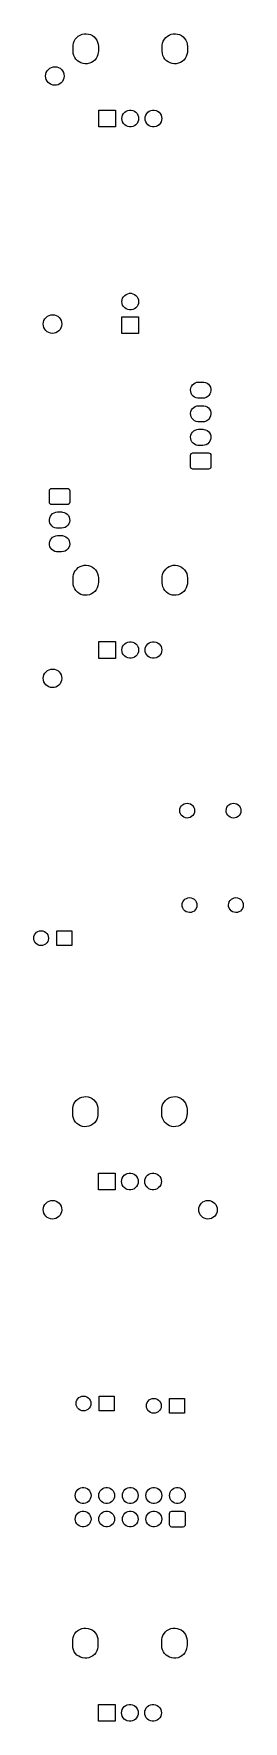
# Model space of a CAD drawing. Extents: x 91 to 114, y -226 to -44.
import ezdxf

# ---------------------------------------------------------------- set-up
doc = ezdxf.new("R2010")
doc.units = 0
doc.layers.add('BLACK', color=7, linetype='CONTINUOUS')

msp = doc.modelspace()

# ---------------------------------------------------------------- linework, layer by layer
at = {"layer": 'BLACK', "linetype": 'CONTINUOUS'}
for p, q in [((95.446, -45.452), (95.487, -45.2257)), ((95.487, -45.2257), (95.5654, -45.0095)), ((95.5654, -45.0095), (95.6792, -44.8097)), ((95.6792, -44.8097), (95.825, -44.6319)), ((95.825, -44.6319), (95.9987, -44.4811)), ((95.9987, -44.4811), (96.1953, -44.3618)), ((96.1953, -44.3618), (96.4092, -44.2774)), ((96.4092, -44.2774), (96.6343, -44.2301)), ((96.6343, -44.2301), (96.8641, -44.2215)), ((96.8641, -44.2215), (97.092, -44.2517)), ((97.092, -44.2517), (97.3117, -44.3199)), ((97.3117, -44.3199), (97.5167, -44.4241)), ((97.5167, -44.4241), (97.7012, -44.5614)), ((97.7012, -44.5614), (97.8599, -44.7278)), ((97.8599, -44.7278), (97.9883, -44.9186)), ((97.9883, -44.9186), (98.0828, -45.1283)), ((98.0828, -45.1283), (98.1406, -45.3509)), ((98.1406, -45.3509), (98.16, -45.58)), ((105.046, -45.452), (105.087, -45.2257)), ((105.087, -45.2257), (105.165, -45.0095)), ((105.165, -45.0095), (105.279, -44.8097)), ((105.279, -44.8097), (105.425, -44.6319)), ((105.425, -44.6319), (105.599, -44.4811)), ((105.599, -44.4811), (105.795, -44.3618)), ((105.795, -44.3618), (106.009, -44.2774)), ((106.009, -44.2774), (106.234, -44.2301)), ((106.234, -44.2301), (106.464, -44.2215)), ((106.464, -44.2215), (106.692, -44.2517)), ((106.692, -44.2517), (106.912, -44.3199)), ((106.912, -44.3199), (107.117, -44.4241)), ((107.117, -44.4241), (107.301, -44.5614)), ((107.301, -44.5614), (107.46, -44.7278)), ((107.46, -44.7278), (107.588, -44.9186)), ((107.588, -44.9186), (107.683, -45.1283)), ((107.683, -45.1283), (107.741, -45.3509)), ((107.741, -45.3509), (107.76, -45.58)), ((95.44, -45.58), (95.446, -45.452)), ((95.44, -46.1), (95.44, -45.58)), ((95.4594, -46.3291), (95.44, -46.1)), ((95.5172, -46.5517), (95.4594, -46.3291)), ((95.6117, -46.7614), (95.5172, -46.5517)), ((95.7401, -46.9522), (95.6117, -46.7614)), ((95.8988, -47.1186), (95.7401, -46.9522)), ((96.0833, -47.2559), (95.8988, -47.1186)), ((97.775, -47.0481), (97.6013, -47.1989)), ((97.9208, -46.8703), (97.775, -47.0481)), ((98.0346, -46.6705), (97.9208, -46.8703)), ((98.113, -46.4543), (98.0346, -46.6705)), ((98.154, -46.228), (98.113, -46.4543)), ((98.16, -46.1), (98.154, -46.228)), ((98.16, -45.58), (98.16, -46.1)), ((105.04, -45.58), (105.046, -45.452)), ((105.04, -46.1), (105.04, -45.58)), ((105.059, -46.3291), (105.04, -46.1)), ((105.117, -46.5517), (105.059, -46.3291)), ((105.212, -46.7614), (105.117, -46.5517)), ((105.34, -46.9522), (105.212, -46.7614)), ((105.499, -47.1186), (105.34, -46.9522)), ((105.683, -47.2559), (105.499, -47.1186)), ((107.375, -47.0481), (107.201, -47.1989)), ((107.521, -46.8703), (107.375, -47.0481)), ((107.635, -46.6705), (107.521, -46.8703)), ((107.713, -46.4543), (107.635, -46.6705)), ((107.754, -46.228), (107.713, -46.4543)), ((107.76, -46.1), (107.754, -46.228)), ((107.76, -45.58), (107.76, -46.1)), ((92.4721, -48.754), (92.4939, -48.5601)), ((92.4884, -48.9485), (92.4721, -48.754)), ((92.5422, -49.1361), (92.4884, -48.9485)), ((92.4939, -48.5601), (92.5529, -48.3741)), ((92.5529, -48.3741), (92.6469, -48.203)), ((92.6469, -48.203), (92.7723, -48.0535)), ((92.7723, -48.0535), (92.9244, -47.9312)), ((92.9244, -47.9312), (93.0974, -47.8408)), ((93.0974, -47.8408), (93.2846, -47.7857)), ((93.2846, -47.7857), (93.479, -47.768)), ((93.479, -47.768), (93.6731, -47.7884)), ((93.6731, -47.7884), (93.8595, -47.8461)), ((93.8595, -47.8461), (94.0312, -47.939)), ((94.0312, -47.939), (94.1816, -48.0634)), ((94.1816, -48.0634), (94.3049, -48.2146)), ((94.3049, -48.2146), (94.3965, -48.3869)), ((94.4471, -48.9895), (94.3855, -49.1747)), ((94.3965, -48.3869), (94.453, -48.5738)), ((94.4716, -48.7959), (94.4471, -48.9895)), ((94.453, -48.5738), (94.472, -48.768)), ((94.472, -48.768), (94.4716, -48.7959)), ((96.2883, -47.3601), (96.0833, -47.2559)), ((96.508, -47.4283), (96.2883, -47.3601)), ((96.7359, -47.4585), (96.508, -47.4283)), ((96.9657, -47.4499), (96.7359, -47.4585)), ((97.1908, -47.4026), (96.9657, -47.4499)), ((97.4047, -47.3182), (97.1908, -47.4026)), ((97.6013, -47.1989), (97.4047, -47.3182)), ((105.888, -47.3601), (105.683, -47.2559)), ((106.108, -47.4283), (105.888, -47.3601)), ((106.336, -47.4585), (106.108, -47.4283)), ((106.566, -47.4499), (106.336, -47.4585)), ((106.791, -47.4026), (106.566, -47.4499)), ((107.005, -47.3182), (106.791, -47.4026)), ((107.201, -47.1989), (107.005, -47.3182)), ((92.6314, -49.3097), (92.5422, -49.1361)), ((92.7527, -49.4627), (92.6314, -49.3097)), ((92.9013, -49.5891), (92.7527, -49.4627)), ((93.0717, -49.6844), (92.9013, -49.5891)), ((93.2573, -49.7447), (93.0717, -49.6844)), ((93.4511, -49.7678), (93.2573, -49.7447)), ((93.6456, -49.7528), (93.4511, -49.7678)), ((93.8336, -49.7003), (93.6456, -49.7528)), ((94.0078, -49.6123), (93.8336, -49.7003)), ((94.1616, -49.4922), (94.0078, -49.6123)), ((94.2891, -49.3444), (94.1616, -49.4922)), ((94.3855, -49.1747), (94.2891, -49.3444)), ((98.2, -54.24), (98.2, -52.44)), ((98.2, -52.44), (100, -52.44)), ((100, -52.44), (100, -54.24)), ((100.998, -52.6712), (101.15, -52.5606)), ((101.15, -52.5606), (101.322, -52.484)), ((101.322, -52.484), (101.506, -52.4449)), ((101.506, -52.4449), (101.694, -52.4449)), ((101.694, -52.4449), (101.878, -52.484)), ((101.878, -52.484), (102.05, -52.5606)), ((102.05, -52.5606), (102.202, -52.6712)), ((103.498, -52.6712), (103.65, -52.5606)), ((103.65, -52.5606), (103.822, -52.484)), ((103.822, -52.484), (104.006, -52.4449)), ((104.006, -52.4449), (104.194, -52.4449)), ((104.194, -52.4449), (104.378, -52.484)), ((104.378, -52.484), (104.55, -52.5606)), ((104.55, -52.5606), (104.702, -52.6712)), ((100, -54.24), (98.2, -54.24)), ((100.7, -53.34), (100.72, -53.1529)), ((100.72, -53.5271), (100.7, -53.34)), ((100.72, -53.1529), (100.778, -52.9739)), ((100.778, -53.7061), (100.72, -53.5271)), ((100.778, -52.9739), (100.872, -52.811)), ((100.872, -53.869), (100.778, -53.7061)), ((100.872, -52.811), (100.998, -52.6712)), ((100.998, -54.0088), (100.872, -53.869)), ((101.15, -54.1194), (100.998, -54.0088)), ((101.322, -54.196), (101.15, -54.1194)), ((101.506, -54.2351), (101.322, -54.196)), ((101.694, -54.2351), (101.506, -54.2351)), ((101.878, -54.196), (101.694, -54.2351)), ((102.05, -54.1194), (101.878, -54.196)), ((102.202, -54.0088), (102.05, -54.1194)), ((102.202, -52.6712), (102.328, -52.811)), ((102.328, -53.869), (102.202, -54.0088)), ((102.328, -52.811), (102.422, -52.9739)), ((102.422, -53.7061), (102.328, -53.869)), ((102.422, -52.9739), (102.48, -53.1529)), ((102.48, -53.5271), (102.422, -53.7061)), ((102.48, -53.1529), (102.5, -53.34)), ((102.5, -53.34), (102.48, -53.5271)), ((103.2, -53.34), (103.22, -53.1529)), ((103.22, -53.5271), (103.2, -53.34)), ((103.22, -53.1529), (103.278, -52.9739)), ((103.278, -53.7061), (103.22, -53.5271)), ((103.278, -52.9739), (103.372, -52.811)), ((103.372, -53.869), (103.278, -53.7061)), ((103.372, -52.811), (103.498, -52.6712)), ((103.498, -54.0088), (103.372, -53.869)), ((103.65, -54.1194), (103.498, -54.0088)), ((103.822, -54.196), (103.65, -54.1194)), ((104.006, -54.2351), (103.822, -54.196)), ((104.194, -54.2351), (104.006, -54.2351)), ((104.378, -54.196), (104.194, -54.2351)), ((104.55, -54.1194), (104.378, -54.196)), ((104.702, -54.0088), (104.55, -54.1194)), ((104.702, -52.6712), (104.828, -52.811)), ((104.828, -53.869), (104.702, -54.0088)), ((104.828, -52.811), (104.922, -52.9739)), ((104.922, -53.7061), (104.828, -53.869)), ((104.922, -52.9739), (104.98, -53.1529)), ((104.98, -53.5271), (104.922, -53.7061)), ((104.98, -53.1529), (105, -53.34)), ((105, -53.34), (104.98, -53.5271)), ((100.778, -72.6639), (100.872, -72.501)), ((100.872, -72.501), (100.998, -72.3612)), ((100.998, -72.3612), (101.15, -72.2506)), ((101.15, -72.2506), (101.322, -72.174)), ((101.322, -72.174), (101.506, -72.1349)), ((101.506, -72.1349), (101.694, -72.1349)), ((101.694, -72.1349), (101.878, -72.174)), ((101.878, -72.174), (102.05, -72.2506)), ((102.05, -72.2506), (102.202, -72.3612)), ((102.202, -72.3612), (102.328, -72.501)), ((102.328, -72.501), (102.422, -72.6639)), ((100.7, -73.03), (100.72, -72.8429)), ((100.72, -73.2171), (100.7, -73.03)), ((100.72, -72.8429), (100.778, -72.6639)), ((100.778, -73.3961), (100.72, -73.2171)), ((100.872, -73.559), (100.778, -73.3961)), ((100.998, -73.6988), (100.872, -73.559)), ((101.15, -73.8094), (100.998, -73.6988)), ((101.322, -73.886), (101.15, -73.8094)), ((101.506, -73.9251), (101.322, -73.886)), ((101.694, -73.9251), (101.506, -73.9251)), ((101.878, -73.886), (101.694, -73.9251)), ((102.05, -73.8094), (101.878, -73.886)), ((102.202, -73.6988), (102.05, -73.8094)), ((102.328, -73.559), (102.202, -73.6988)), ((102.422, -73.3961), (102.328, -73.559)), ((102.422, -72.6639), (102.48, -72.8429)), ((102.48, -73.2171), (102.422, -73.3961)), ((102.48, -72.8429), (102.5, -73.03)), ((102.5, -73.03), (102.48, -73.2171)), ((92.2181, -75.424), (92.2399, -75.2301)), ((92.2344, -75.6185), (92.2181, -75.424)), ((92.2882, -75.8061), (92.2344, -75.6185)), ((92.2399, -75.2301), (92.2989, -75.0441)), ((92.3774, -75.9797), (92.2882, -75.8061)), ((92.2989, -75.0441), (92.3929, -74.873)), ((92.4987, -76.1327), (92.3774, -75.9797)), ((92.3929, -74.873), (92.5183, -74.7235)), ((92.6473, -76.2591), (92.4987, -76.1327)), ((92.5183, -74.7235), (92.6704, -74.6012)), ((92.6704, -74.6012), (92.8434, -74.5108)), ((92.8434, -74.5108), (93.0306, -74.4557)), ((93.0306, -74.4557), (93.225, -74.438)), ((93.225, -74.438), (93.4191, -74.4584)), ((93.4191, -74.4584), (93.6055, -74.5161)), ((93.6055, -74.5161), (93.7772, -74.609)), ((93.9076, -76.1622), (93.7538, -76.2823)), ((93.7772, -74.609), (93.9276, -74.7334)), ((94.0351, -76.0144), (93.9076, -76.1622)), ((93.9276, -74.7334), (94.0509, -74.8846)), ((94.1315, -75.8447), (94.0351, -76.0144)), ((94.0509, -74.8846), (94.1425, -75.0569)), ((94.1931, -75.6595), (94.1315, -75.8447)), ((94.1425, -75.0569), (94.199, -75.2438)), ((94.2176, -75.4659), (94.1931, -75.6595)), ((94.199, -75.2438), (94.218, -75.438)), ((94.218, -75.438), (94.2176, -75.4659)), ((100.7, -76.47), (100.7, -74.67)), ((100.7, -74.67), (102.5, -74.67)), ((102.5, -74.67), (102.5, -76.47)), ((92.8177, -76.3544), (92.6473, -76.2591)), ((93.0033, -76.4147), (92.8177, -76.3544)), ((93.1971, -76.4378), (93.0033, -76.4147)), ((93.3916, -76.4228), (93.1971, -76.4378)), ((93.5796, -76.3703), (93.3916, -76.4228)), ((93.7538, -76.2823), (93.5796, -76.3703)), ((102.5, -76.47), (100.7, -76.47)), ((108.106, -82.5014), (108.137, -82.316)), ((108.116, -82.6891), (108.106, -82.5014)), ((108.166, -82.8703), (108.116, -82.6891)), ((108.137, -82.316), (108.207, -82.1416)), ((108.254, -83.0365), (108.166, -82.8703)), ((108.207, -82.1416), (108.312, -81.9861)), ((108.375, -83.18), (108.254, -83.0365)), ((108.312, -81.9861), (108.449, -81.857)), ((108.524, -83.2942), (108.375, -83.18)), ((108.449, -81.857), (108.61, -81.7602)), ((108.695, -83.3736), (108.524, -83.2942)), ((108.61, -81.7602), (108.788, -81.7003)), ((108.878, -83.4146), (108.695, -83.3736)), ((108.788, -81.7003), (108.975, -81.68)), ((108.975, -83.42), (108.878, -83.4146)), ((108.975, -81.68), (109.425, -81.68)), ((109.425, -83.42), (108.975, -83.42)), ((109.425, -81.68), (109.522, -81.6854)), ((109.612, -83.3997), (109.425, -83.42)), ((109.522, -81.6854), (109.705, -81.7264)), ((109.79, -83.3398), (109.612, -83.3997)), ((109.705, -81.7264), (109.876, -81.8058)), ((109.951, -83.243), (109.79, -83.3398)), ((109.876, -81.8058), (110.025, -81.92)), ((110.088, -83.1139), (109.951, -83.243)), ((110.025, -81.92), (110.146, -82.0635)), ((110.193, -82.9584), (110.088, -83.1139)), ((110.146, -82.0635), (110.234, -82.2297)), ((110.263, -82.784), (110.193, -82.9584)), ((110.234, -82.2297), (110.284, -82.4109)), ((110.294, -82.5986), (110.263, -82.784)), ((110.284, -82.4109), (110.294, -82.5986)), ((108.106, -85.0414), (108.137, -84.856)), ((108.116, -85.2291), (108.106, -85.0414)), ((108.166, -85.4103), (108.116, -85.2291)), ((108.137, -84.856), (108.207, -84.6816)), ((108.207, -84.6816), (108.312, -84.5261)), ((108.312, -84.5261), (108.449, -84.397)), ((108.449, -84.397), (108.61, -84.3002)), ((108.61, -84.3002), (108.788, -84.2403)), ((108.788, -84.2403), (108.975, -84.22)), ((108.975, -84.22), (109.425, -84.22)), ((109.425, -84.22), (109.522, -84.2254)), ((109.522, -84.2254), (109.705, -84.2664)), ((109.705, -84.2664), (109.876, -84.3458)), ((109.876, -84.3458), (110.025, -84.46)), ((110.025, -84.46), (110.146, -84.6035)), ((110.146, -84.6035), (110.234, -84.7697)), ((110.234, -84.7697), (110.284, -84.9509)), ((110.294, -85.1386), (110.263, -85.324)), ((110.284, -84.9509), (110.294, -85.1386)), ((108.254, -85.5765), (108.166, -85.4103)), ((108.207, -87.2216), (108.312, -87.0661)), ((108.375, -85.72), (108.254, -85.5765)), ((108.312, -87.0661), (108.449, -86.937)), ((108.524, -85.8342), (108.375, -85.72)), ((108.449, -86.937), (108.61, -86.8402)), ((108.695, -85.9136), (108.524, -85.8342)), ((108.61, -86.8402), (108.788, -86.7803)), ((108.878, -85.9546), (108.695, -85.9136)), ((108.788, -86.7803), (108.975, -86.76)), ((108.975, -85.96), (108.878, -85.9546)), ((109.425, -85.96), (108.975, -85.96)), ((108.975, -86.76), (109.425, -86.76)), ((109.612, -85.9397), (109.425, -85.96)), ((109.425, -86.76), (109.522, -86.7654)), ((109.522, -86.7654), (109.705, -86.8064)), ((109.79, -85.8798), (109.612, -85.9397)), ((109.705, -86.8064), (109.876, -86.8858)), ((109.951, -85.783), (109.79, -85.8798)), ((109.876, -86.8858), (110.025, -87)), ((110.088, -85.6539), (109.951, -85.783)), ((110.025, -87), (110.146, -87.1435)), ((110.193, -85.4984), (110.088, -85.6539)), ((110.263, -85.324), (110.193, -85.4984)), ((108.106, -87.5814), (108.137, -87.396)), ((108.116, -87.7691), (108.106, -87.5814)), ((108.166, -87.9503), (108.116, -87.7691)), ((108.137, -87.396), (108.207, -87.2216)), ((108.254, -88.1165), (108.166, -87.9503)), ((108.375, -88.26), (108.254, -88.1165)), ((108.524, -88.3742), (108.375, -88.26)), ((108.695, -88.4536), (108.524, -88.3742)), ((108.878, -88.4946), (108.695, -88.4536)), ((108.975, -88.5), (108.878, -88.4946)), ((109.425, -88.5), (108.975, -88.5)), ((109.612, -88.4797), (109.425, -88.5)), ((109.79, -88.4198), (109.612, -88.4797)), ((109.951, -88.323), (109.79, -88.4198)), ((110.088, -88.1939), (109.951, -88.323)), ((110.193, -88.0384), (110.088, -88.1939)), ((110.146, -87.1435), (110.234, -87.3097)), ((110.263, -87.864), (110.193, -88.0384)), ((110.234, -87.3097), (110.284, -87.4909)), ((110.294, -87.6786), (110.263, -87.864)), ((110.284, -87.4909), (110.294, -87.6786)), ((108.105, -89.55), (108.124, -89.4543)), ((108.105, -90.79), (108.105, -89.55)), ((108.124, -89.4543), (108.178, -89.3732)), ((108.178, -89.3732), (108.259, -89.319)), ((108.259, -89.319), (108.355, -89.3)), ((108.355, -89.3), (110.045, -89.3)), ((110.045, -89.3), (110.141, -89.319)), ((110.141, -89.319), (110.222, -89.3732)), ((110.222, -89.3732), (110.276, -89.4543)), ((110.276, -89.4543), (110.295, -89.55)), ((110.295, -89.55), (110.295, -90.79)), ((108.124, -90.8857), (108.105, -90.79)), ((108.178, -90.9668), (108.124, -90.8857)), ((108.259, -91.021), (108.178, -90.9668)), ((108.355, -91.04), (108.259, -91.021)), ((110.045, -91.04), (108.355, -91.04)), ((110.141, -91.021), (110.045, -91.04)), ((110.222, -90.9668), (110.141, -91.021)), ((110.276, -90.8857), (110.222, -90.9668)), ((110.295, -90.79), (110.276, -90.8857)), ((92.885, -93.36), (92.904, -93.2643)), ((92.885, -94.6), (92.885, -93.36)), ((92.904, -93.2643), (92.9582, -93.1832)), ((92.9582, -93.1832), (93.0393, -93.129)), ((93.0393, -93.129), (93.135, -93.11)), ((93.135, -93.11), (94.825, -93.11)), ((94.825, -93.11), (94.9207, -93.129)), ((94.9207, -93.129), (95.0018, -93.1832)), ((95.0018, -93.1832), (95.056, -93.2643)), ((95.056, -93.2643), (95.075, -93.36)), ((95.075, -93.36), (95.075, -94.6)), ((92.904, -94.6957), (92.885, -94.6)), ((92.9582, -94.7768), (92.904, -94.6957)), ((92.917, -96.286), (92.9868, -96.1116)), ((93.0393, -94.831), (92.9582, -94.7768)), ((92.9868, -96.1116), (93.0925, -95.9561)), ((93.135, -94.85), (93.0393, -94.831)), ((93.0925, -95.9561), (93.229, -95.827)), ((94.825, -94.85), (93.135, -94.85)), ((93.229, -95.827), (93.3901, -95.7302)), ((93.3901, -95.7302), (93.5682, -95.6703)), ((93.5682, -95.6703), (93.755, -95.65)), ((93.755, -95.65), (94.205, -95.65)), ((94.205, -95.65), (94.302, -95.6554)), ((94.302, -95.6554), (94.4854, -95.6964)), ((94.4854, -95.6964), (94.6557, -95.7758)), ((94.6557, -95.7758), (94.805, -95.89)), ((94.805, -95.89), (94.9263, -96.0335)), ((94.9207, -94.831), (94.825, -94.85)), ((95.0018, -94.7768), (94.9207, -94.831)), ((94.9263, -96.0335), (95.0139, -96.1997)), ((95.056, -94.6957), (95.0018, -94.7768)), ((95.075, -94.6), (95.056, -94.6957)), ((92.8864, -96.4714), (92.917, -96.286)), ((92.8962, -96.6591), (92.8864, -96.4714)), ((92.9461, -96.8403), (92.8962, -96.6591)), ((93.0337, -97.0065), (92.9461, -96.8403)), ((93.155, -97.15), (93.0337, -97.0065)), ((93.3043, -97.2642), (93.155, -97.15)), ((93.4746, -97.3436), (93.3043, -97.2642)), ((93.658, -97.3846), (93.4746, -97.3436)), ((93.755, -97.39), (93.658, -97.3846)), ((94.205, -97.39), (93.755, -97.39)), ((94.3918, -97.3697), (94.205, -97.39)), ((94.5699, -97.3098), (94.3918, -97.3697)), ((94.731, -97.213), (94.5699, -97.3098)), ((94.8675, -97.0839), (94.731, -97.213)), ((94.9732, -96.9284), (94.8675, -97.0839)), ((95.043, -96.754), (94.9732, -96.9284)), ((95.0139, -96.1997), (95.0638, -96.3809)), ((95.0736, -96.5686), (95.043, -96.754)), ((95.0638, -96.3809), (95.0736, -96.5686)), ((92.8864, -99.0114), (92.917, -98.826)), ((92.8962, -99.1991), (92.8864, -99.0114)), ((92.9461, -99.3803), (92.8962, -99.1991)), ((92.917, -98.826), (92.9868, -98.6516)), ((93.0337, -99.5465), (92.9461, -99.3803)), ((92.9868, -98.6516), (93.0925, -98.4961)), ((93.155, -99.69), (93.0337, -99.5465)), ((93.0925, -98.4961), (93.229, -98.367)), ((93.3043, -99.8042), (93.155, -99.69)), ((93.229, -98.367), (93.3901, -98.2702)), ((93.4746, -99.8836), (93.3043, -99.8042)), ((93.3901, -98.2702), (93.5682, -98.2103)), ((93.5682, -98.2103), (93.755, -98.19)), ((93.755, -98.19), (94.205, -98.19)), ((94.205, -98.19), (94.302, -98.1954)), ((94.302, -98.1954), (94.4854, -98.2364)), ((94.4854, -98.2364), (94.6557, -98.3158)), ((94.731, -99.753), (94.5699, -99.8498)), ((94.6557, -98.3158), (94.805, -98.43)), ((94.8675, -99.6239), (94.731, -99.753)), ((94.805, -98.43), (94.9263, -98.5735)), ((94.9732, -99.4684), (94.8675, -99.6239)), ((94.9263, -98.5735), (95.0139, -98.7397)), ((95.043, -99.294), (94.9732, -99.4684)), ((95.0139, -98.7397), (95.0638, -98.9209)), ((95.0736, -99.1086), (95.043, -99.294)), ((95.0638, -98.9209), (95.0736, -99.1086)), ((93.658, -99.9246), (93.4746, -99.8836)), ((93.755, -99.93), (93.658, -99.9246)), ((94.205, -99.93), (93.755, -99.93)), ((94.3918, -99.9097), (94.205, -99.93)), ((94.5699, -99.8498), (94.3918, -99.9097)), ((95.9987, -101.631), (96.1953, -101.512)), ((96.1953, -101.512), (96.4092, -101.427)), ((96.4092, -101.427), (96.6343, -101.38)), ((96.6343, -101.38), (96.8641, -101.372)), ((96.8641, -101.372), (97.092, -101.402)), ((97.092, -101.402), (97.3117, -101.47)), ((97.3117, -101.47), (97.5167, -101.574)), ((97.5167, -101.574), (97.7012, -101.711)), ((105.599, -101.631), (105.795, -101.512)), ((105.795, -101.512), (106.009, -101.427)), ((106.009, -101.427), (106.234, -101.38)), ((106.234, -101.38), (106.464, -101.372)), ((106.464, -101.372), (106.692, -101.402)), ((106.692, -101.402), (106.912, -101.47)), ((106.912, -101.47), (107.117, -101.574)), ((107.117, -101.574), (107.301, -101.711)), ((95.44, -102.73), (95.446, -102.602)), ((95.44, -103.25), (95.44, -102.73)), ((95.4594, -103.479), (95.44, -103.25)), ((95.446, -102.602), (95.487, -102.376)), ((95.487, -102.376), (95.5654, -102.16)), ((95.5654, -102.16), (95.6792, -101.96)), ((95.6792, -101.96), (95.825, -101.782)), ((95.825, -101.782), (95.9987, -101.631)), ((97.7012, -101.711), (97.8599, -101.878)), ((97.8599, -101.878), (97.9883, -102.069)), ((97.9883, -102.069), (98.0828, -102.278)), ((98.0828, -102.278), (98.1406, -102.501)), ((98.154, -103.378), (98.113, -103.604)), ((98.1406, -102.501), (98.16, -102.73)), ((98.16, -103.25), (98.154, -103.378)), ((98.16, -102.73), (98.16, -103.25)), ((105.04, -102.73), (105.046, -102.602)), ((105.04, -103.25), (105.04, -102.73)), ((105.059, -103.479), (105.04, -103.25)), ((105.046, -102.602), (105.087, -102.376)), ((105.087, -102.376), (105.165, -102.16)), ((105.165, -102.16), (105.279, -101.96)), ((105.279, -101.96), (105.425, -101.782)), ((105.425, -101.782), (105.599, -101.631)), ((107.301, -101.711), (107.46, -101.878)), ((107.46, -101.878), (107.588, -102.069)), ((107.588, -102.069), (107.683, -102.278)), ((107.683, -102.278), (107.741, -102.501)), ((107.754, -103.378), (107.713, -103.604)), ((107.741, -102.501), (107.76, -102.73)), ((107.76, -103.25), (107.754, -103.378)), ((107.76, -102.73), (107.76, -103.25)), ((95.5172, -103.702), (95.4594, -103.479)), ((95.6117, -103.911), (95.5172, -103.702)), ((95.7401, -104.102), (95.6117, -103.911)), ((95.8988, -104.269), (95.7401, -104.102)), ((96.0833, -104.406), (95.8988, -104.269)), ((96.2883, -104.51), (96.0833, -104.406)), ((96.508, -104.578), (96.2883, -104.51)), ((96.7359, -104.608), (96.508, -104.578)), ((96.9657, -104.6), (96.7359, -104.608)), ((97.1908, -104.553), (96.9657, -104.6)), ((97.4047, -104.468), (97.1908, -104.553)), ((97.6013, -104.349), (97.4047, -104.468)), ((97.775, -104.198), (97.6013, -104.349)), ((97.9208, -104.02), (97.775, -104.198)), ((98.0346, -103.82), (97.9208, -104.02)), ((98.113, -103.604), (98.0346, -103.82)), ((105.117, -103.702), (105.059, -103.479)), ((105.212, -103.911), (105.117, -103.702)), ((105.34, -104.102), (105.212, -103.911)), ((105.499, -104.269), (105.34, -104.102)), ((105.683, -104.406), (105.499, -104.269)), ((105.888, -104.51), (105.683, -104.406)), ((106.108, -104.578), (105.888, -104.51)), ((106.336, -104.608), (106.108, -104.578)), ((106.566, -104.6), (106.336, -104.608)), ((106.791, -104.553), (106.566, -104.6)), ((107.005, -104.468), (106.791, -104.553)), ((107.201, -104.349), (107.005, -104.468)), ((107.375, -104.198), (107.201, -104.349)), ((107.521, -104.02), (107.375, -104.198)), ((107.635, -103.82), (107.521, -104.02)), ((107.713, -103.604), (107.635, -103.82)), ((98.2, -111.39), (98.2, -109.59)), ((98.2, -109.59), (100, -109.59)), ((100, -109.59), (100, -111.39)), ((100.7, -110.49), (100.72, -110.303)), ((100.72, -110.677), (100.7, -110.49)), ((100.72, -110.303), (100.778, -110.124)), ((100.778, -110.856), (100.72, -110.677)), ((100.778, -110.124), (100.872, -109.961)), ((100.872, -109.961), (100.998, -109.821)), ((100.998, -109.821), (101.15, -109.711)), ((101.15, -109.711), (101.322, -109.634)), ((101.322, -109.634), (101.506, -109.595)), ((101.506, -109.595), (101.694, -109.595)), ((101.694, -109.595), (101.878, -109.634)), ((101.878, -109.634), (102.05, -109.711)), ((102.05, -109.711), (102.202, -109.821)), ((102.202, -109.821), (102.328, -109.961)), ((102.328, -109.961), (102.422, -110.124)), ((102.422, -110.124), (102.48, -110.303)), ((102.48, -110.677), (102.422, -110.856)), ((102.48, -110.303), (102.5, -110.49)), ((102.5, -110.49), (102.48, -110.677)), ((103.2, -110.49), (103.22, -110.303)), ((103.22, -110.677), (103.2, -110.49)), ((103.22, -110.303), (103.278, -110.124)), ((103.278, -110.856), (103.22, -110.677)), ((103.278, -110.124), (103.372, -109.961)), ((103.372, -109.961), (103.498, -109.821)), ((103.498, -109.821), (103.65, -109.711)), ((103.65, -109.711), (103.822, -109.634)), ((103.822, -109.634), (104.006, -109.595)), ((104.006, -109.595), (104.194, -109.595)), ((104.194, -109.595), (104.378, -109.634)), ((104.378, -109.634), (104.55, -109.711)), ((104.55, -109.711), (104.702, -109.821)), ((104.702, -109.821), (104.828, -109.961)), ((104.828, -109.961), (104.922, -110.124)), ((104.922, -110.124), (104.98, -110.303)), ((104.98, -110.677), (104.922, -110.856)), ((104.98, -110.303), (105, -110.49)), ((105, -110.49), (104.98, -110.677)), ((100, -111.39), (98.2, -111.39)), ((100.872, -111.019), (100.778, -110.856)), ((100.998, -111.159), (100.872, -111.019)), ((101.15, -111.269), (100.998, -111.159)), ((101.322, -111.346), (101.15, -111.269)), ((101.506, -111.385), (101.322, -111.346)), ((101.694, -111.385), (101.506, -111.385)), ((101.878, -111.346), (101.694, -111.385)), ((102.05, -111.269), (101.878, -111.346)), ((102.202, -111.159), (102.05, -111.269)), ((102.328, -111.019), (102.202, -111.159)), ((102.422, -110.856), (102.328, -111.019)), ((103.372, -111.019), (103.278, -110.856)), ((103.498, -111.159), (103.372, -111.019)), ((103.65, -111.269), (103.498, -111.159)), ((103.822, -111.346), (103.65, -111.269)), ((104.006, -111.385), (103.822, -111.346)), ((104.194, -111.385), (104.006, -111.385)), ((104.378, -111.346), (104.194, -111.385)), ((104.55, -111.269), (104.378, -111.346)), ((104.702, -111.159), (104.55, -111.269)), ((104.828, -111.019), (104.702, -111.159)), ((104.922, -110.856), (104.828, -111.019)), ((92.2181, -113.524), (92.2399, -113.33)), ((92.2344, -113.719), (92.2181, -113.524)), ((92.2882, -113.906), (92.2344, -113.719)), ((92.2399, -113.33), (92.2989, -113.144)), ((92.3774, -114.08), (92.2882, -113.906)), ((92.2989, -113.144), (92.3929, -112.973)), ((92.4987, -114.233), (92.3774, -114.08)), ((92.3929, -112.973), (92.5183, -112.824)), ((92.6473, -114.359), (92.4987, -114.233)), ((92.5183, -112.824), (92.6704, -112.701)), ((92.6704, -112.701), (92.8434, -112.611)), ((92.8434, -112.611), (93.0306, -112.556)), ((93.0306, -112.556), (93.225, -112.538)), ((93.225, -112.538), (93.4191, -112.558)), ((93.4191, -112.558), (93.6055, -112.616)), ((93.6055, -112.616), (93.7772, -112.709)), ((93.9076, -114.262), (93.7538, -114.382)), ((93.7772, -112.709), (93.9276, -112.833)), ((94.0351, -114.114), (93.9076, -114.262)), ((93.9276, -112.833), (94.0509, -112.985)), ((94.1315, -113.945), (94.0351, -114.114)), ((94.0509, -112.985), (94.1425, -113.157)), ((94.1931, -113.76), (94.1315, -113.945)), ((94.1425, -113.157), (94.199, -113.344)), ((94.2176, -113.566), (94.1931, -113.76)), ((94.199, -113.344), (94.218, -113.538)), ((94.218, -113.538), (94.2176, -113.566)), ((92.8177, -114.454), (92.6473, -114.359)), ((93.0033, -114.515), (92.8177, -114.454)), ((93.1971, -114.538), (93.0033, -114.515)), ((93.3916, -114.523), (93.1971, -114.538)), ((93.5796, -114.47), (93.3916, -114.523)), ((93.7538, -114.382), (93.5796, -114.47)), ((107.395, -127.038), (107.564, -126.981)), ((107.564, -126.981), (107.742, -126.962)), ((107.742, -126.962), (107.919, -126.983)), ((107.919, -126.983), (108.087, -127.043)), ((112.395, -127.038), (112.564, -126.981)), ((112.564, -126.981), (112.742, -126.962)), ((112.742, -126.962), (112.919, -126.983)), ((112.919, -126.983), (113.087, -127.043)), ((106.936, -127.751), (106.958, -127.574)), ((106.953, -127.928), (106.936, -127.751)), ((107.01, -128.098), (106.953, -127.928)), ((106.958, -127.574), (107.019, -127.406)), ((107.102, -128.25), (107.01, -128.098)), ((107.019, -127.406), (107.116, -127.256)), ((107.226, -128.378), (107.102, -128.25)), ((107.116, -127.256), (107.243, -127.132)), ((107.375, -128.476), (107.226, -128.378)), ((107.243, -127.132), (107.395, -127.038)), ((107.542, -128.538), (107.375, -128.476)), ((107.719, -128.562), (107.542, -128.538)), ((107.897, -128.546), (107.719, -128.562)), ((108.066, -128.491), (107.897, -128.546)), ((108.22, -128.399), (108.066, -128.491)), ((108.087, -127.043), (108.237, -127.139)), ((108.349, -128.276), (108.22, -128.399)), ((108.237, -127.139), (108.363, -127.265)), ((108.448, -128.128), (108.349, -128.276)), ((108.363, -127.265), (108.457, -127.416)), ((108.511, -127.961), (108.448, -128.128)), ((108.457, -127.416), (108.516, -127.585)), ((108.536, -127.784), (108.511, -127.961)), ((108.516, -127.585), (108.536, -127.762)), ((108.536, -127.762), (108.536, -127.784)), ((111.936, -127.751), (111.958, -127.574)), ((111.953, -127.928), (111.936, -127.751)), ((112.01, -128.098), (111.953, -127.928)), ((111.958, -127.574), (112.019, -127.406)), ((112.102, -128.25), (112.01, -128.098)), ((112.019, -127.406), (112.116, -127.256)), ((112.226, -128.378), (112.102, -128.25)), ((112.116, -127.256), (112.243, -127.132)), ((112.375, -128.476), (112.226, -128.378)), ((112.243, -127.132), (112.395, -127.038)), ((112.542, -128.538), (112.375, -128.476)), ((112.719, -128.562), (112.542, -128.538)), ((112.897, -128.546), (112.719, -128.562)), ((113.066, -128.491), (112.897, -128.546)), ((113.22, -128.399), (113.066, -128.491)), ((113.087, -127.043), (113.237, -127.139)), ((113.349, -128.276), (113.22, -128.399)), ((113.237, -127.139), (113.363, -127.265)), ((113.448, -128.128), (113.349, -128.276)), ((113.363, -127.265), (113.457, -127.416)), ((113.511, -127.961), (113.448, -128.128)), ((113.457, -127.416), (113.516, -127.585)), ((113.536, -127.784), (113.511, -127.961)), ((113.516, -127.585), (113.536, -127.762)), ((113.536, -127.762), (113.536, -127.784)), ((107.19, -137.911), (107.212, -137.734)), ((107.207, -138.088), (107.19, -137.911)), ((107.212, -137.734), (107.273, -137.566)), ((107.273, -137.566), (107.37, -137.416)), ((107.37, -137.416), (107.497, -137.292)), ((107.497, -137.292), (107.649, -137.198)), ((107.649, -137.198), (107.818, -137.141)), ((107.818, -137.141), (107.996, -137.122)), ((107.996, -137.122), (108.173, -137.143)), ((108.173, -137.143), (108.341, -137.203)), ((108.341, -137.203), (108.491, -137.299)), ((108.491, -137.299), (108.617, -137.425)), ((108.617, -137.425), (108.711, -137.576)), ((108.711, -137.576), (108.77, -137.745)), ((108.77, -137.745), (108.79, -137.922)), ((112.19, -137.911), (112.212, -137.734)), ((112.207, -138.088), (112.19, -137.911)), ((112.212, -137.734), (112.273, -137.566)), ((112.273, -137.566), (112.37, -137.416)), ((112.37, -137.416), (112.497, -137.292)), ((112.497, -137.292), (112.649, -137.198)), ((112.649, -137.198), (112.818, -137.141)), ((112.818, -137.141), (112.996, -137.122)), ((112.996, -137.122), (113.173, -137.143)), ((113.173, -137.143), (113.341, -137.203)), ((113.341, -137.203), (113.491, -137.299)), ((113.491, -137.299), (113.617, -137.425)), ((113.617, -137.425), (113.711, -137.576)), ((113.711, -137.576), (113.77, -137.745)), ((113.77, -137.745), (113.79, -137.922)), ((107.264, -138.258), (107.207, -138.088)), ((107.356, -138.41), (107.264, -138.258)), ((107.48, -138.538), (107.356, -138.41)), ((107.629, -138.636), (107.48, -138.538)), ((107.796, -138.698), (107.629, -138.636)), ((107.973, -138.722), (107.796, -138.698)), ((108.151, -138.706), (107.973, -138.722)), ((108.32, -138.651), (108.151, -138.706)), ((108.474, -138.559), (108.32, -138.651)), ((108.603, -138.436), (108.474, -138.559)), ((108.702, -138.288), (108.603, -138.436)), ((108.765, -138.121), (108.702, -138.288)), ((108.79, -137.944), (108.765, -138.121)), ((108.79, -137.922), (108.79, -137.944)), ((112.264, -138.258), (112.207, -138.088)), ((112.356, -138.41), (112.264, -138.258)), ((112.48, -138.538), (112.356, -138.41)), ((112.629, -138.636), (112.48, -138.538)), ((112.796, -138.698), (112.629, -138.636)), ((112.973, -138.722), (112.796, -138.698)), ((113.151, -138.706), (112.973, -138.722)), ((113.32, -138.651), (113.151, -138.706)), ((113.474, -138.559), (113.32, -138.651)), ((113.603, -138.436), (113.474, -138.559)), ((113.702, -138.288), (113.603, -138.436)), ((113.765, -138.121), (113.702, -138.288)), ((113.79, -137.944), (113.765, -138.121)), ((113.79, -137.922), (113.79, -137.944)), ((91.1881, -141.467), (91.2104, -141.29)), ((91.2055, -141.644), (91.1881, -141.467)), ((91.2104, -141.29), (91.2714, -141.122)), ((91.2714, -141.122), (91.368, -140.972)), ((91.368, -140.972), (91.4955, -140.848)), ((91.4955, -140.848), (91.6474, -140.754)), ((91.6474, -140.754), (91.8162, -140.697)), ((91.8162, -140.697), (91.9936, -140.678)), ((91.9936, -140.678), (92.1707, -140.699)), ((92.1707, -140.699), (92.3387, -140.759)), ((92.3387, -140.759), (92.4893, -140.855)), ((92.4893, -140.855), (92.615, -140.981)), ((92.615, -140.981), (92.7095, -141.132)), ((92.7095, -141.132), (92.7681, -141.301)), ((92.7877, -141.5), (92.7629, -141.677)), ((92.7681, -141.301), (92.788, -141.478)), ((92.788, -141.478), (92.7877, -141.5)), ((93.688, -142.278), (93.688, -140.678)), ((93.688, -140.678), (95.288, -140.678)), ((95.288, -140.678), (95.288, -142.278)), ((91.2618, -141.814), (91.2055, -141.644)), ((91.3542, -141.966), (91.2618, -141.814)), ((91.4781, -142.094), (91.3542, -141.966)), ((91.6273, -142.192), (91.4781, -142.094)), ((91.7945, -142.254), (91.6273, -142.192)), ((91.9712, -142.278), (91.7945, -142.254)), ((92.1489, -142.262), (91.9712, -142.278)), ((92.3185, -142.207), (92.1489, -142.262)), ((92.4717, -142.115), (92.3185, -142.207)), ((92.6008, -141.992), (92.4717, -142.115)), ((92.6995, -141.844), (92.6008, -141.992)), ((92.7629, -141.677), (92.6995, -141.844)), ((95.288, -142.278), (93.688, -142.278)), ((95.406, -159.752), (95.447, -159.526)), ((95.447, -159.526), (95.5254, -159.31)), ((95.5254, -159.31), (95.6392, -159.11)), ((95.6392, -159.11), (95.785, -158.932)), ((95.785, -158.932), (95.9587, -158.781)), ((95.9587, -158.781), (96.1553, -158.662)), ((96.1553, -158.662), (96.3692, -158.577)), ((96.3692, -158.577), (96.5943, -158.53)), ((96.5943, -158.53), (96.8241, -158.522)), ((96.8241, -158.522), (97.052, -158.552)), ((97.052, -158.552), (97.2717, -158.62)), ((97.2717, -158.62), (97.4767, -158.724)), ((97.4767, -158.724), (97.6612, -158.861)), ((97.6612, -158.861), (97.8199, -159.028)), ((97.8199, -159.028), (97.9483, -159.219)), ((97.9483, -159.219), (98.0428, -159.428)), ((98.0428, -159.428), (98.1006, -159.651)), ((98.1006, -159.651), (98.12, -159.88)), ((105.006, -159.752), (105.047, -159.526)), ((105.047, -159.526), (105.125, -159.31)), ((105.125, -159.31), (105.239, -159.11)), ((105.239, -159.11), (105.385, -158.932)), ((105.385, -158.932), (105.559, -158.781)), ((105.559, -158.781), (105.755, -158.662)), ((105.755, -158.662), (105.969, -158.577)), ((105.969, -158.577), (106.194, -158.53)), ((106.194, -158.53), (106.424, -158.522)), ((106.424, -158.522), (106.652, -158.552)), ((106.652, -158.552), (106.872, -158.62)), ((106.872, -158.62), (107.077, -158.724)), ((107.077, -158.724), (107.261, -158.861)), ((107.261, -158.861), (107.42, -159.028)), ((107.42, -159.028), (107.548, -159.219)), ((107.548, -159.219), (107.643, -159.428)), ((107.643, -159.428), (107.701, -159.651)), ((107.701, -159.651), (107.72, -159.88)), ((95.4, -159.88), (95.406, -159.752)), ((95.4, -160.4), (95.4, -159.88)), ((95.4194, -160.629), (95.4, -160.4)), ((95.4772, -160.852), (95.4194, -160.629)), ((95.5717, -161.061), (95.4772, -160.852)), ((95.7001, -161.252), (95.5717, -161.061)), ((95.8588, -161.419), (95.7001, -161.252)), ((96.0433, -161.556), (95.8588, -161.419)), ((97.5613, -161.499), (97.3647, -161.618)), ((97.735, -161.348), (97.5613, -161.499)), ((97.8808, -161.17), (97.735, -161.348)), ((97.9946, -160.97), (97.8808, -161.17)), ((98.073, -160.754), (97.9946, -160.97)), ((98.114, -160.528), (98.073, -160.754)), ((98.12, -160.4), (98.114, -160.528)), ((98.12, -159.88), (98.12, -160.4)), ((105, -159.88), (105.006, -159.752)), ((105, -160.4), (105, -159.88)), ((105.019, -160.629), (105, -160.4)), ((105.077, -160.852), (105.019, -160.629)), ((105.172, -161.061), (105.077, -160.852)), ((105.3, -161.252), (105.172, -161.061)), ((105.459, -161.419), (105.3, -161.252)), ((105.643, -161.556), (105.459, -161.419)), ((107.161, -161.499), (106.965, -161.618)), ((107.335, -161.348), (107.161, -161.499)), ((107.481, -161.17), (107.335, -161.348)), ((107.595, -160.97), (107.481, -161.17)), ((107.673, -160.754), (107.595, -160.97)), ((107.714, -160.528), (107.673, -160.754)), ((107.72, -160.4), (107.714, -160.528)), ((107.72, -159.88), (107.72, -160.4)), ((96.2483, -161.66), (96.0433, -161.556)), ((96.468, -161.728), (96.2483, -161.66)), ((96.6959, -161.758), (96.468, -161.728)), ((96.9257, -161.75), (96.6959, -161.758)), ((97.1508, -161.703), (96.9257, -161.75)), ((97.3647, -161.618), (97.1508, -161.703)), ((105.848, -161.66), (105.643, -161.556)), ((106.068, -161.728), (105.848, -161.66)), ((106.296, -161.758), (106.068, -161.728)), ((106.526, -161.75), (106.296, -161.758)), ((106.751, -161.703), (106.526, -161.75)), ((106.965, -161.618), (106.751, -161.703)), ((98.16, -168.54), (98.16, -166.74)), ((98.16, -166.74), (99.96, -166.74)), ((99.96, -166.74), (99.96, -168.54)), ((100.958, -166.971), (101.11, -166.861)), ((101.11, -166.861), (101.282, -166.784)), ((101.282, -166.784), (101.466, -166.745)), ((101.466, -166.745), (101.654, -166.745)), ((101.654, -166.745), (101.838, -166.784)), ((101.838, -166.784), (102.01, -166.861)), ((102.01, -166.861), (102.162, -166.971)), ((103.458, -166.971), (103.61, -166.861)), ((103.61, -166.861), (103.782, -166.784)), ((103.782, -166.784), (103.966, -166.745)), ((103.966, -166.745), (104.154, -166.745)), ((104.154, -166.745), (104.338, -166.784)), ((104.338, -166.784), (104.51, -166.861)), ((104.51, -166.861), (104.662, -166.971)), ((99.96, -168.54), (98.16, -168.54)), ((100.66, -167.64), (100.68, -167.453)), ((100.68, -167.827), (100.66, -167.64)), ((100.68, -167.453), (100.738, -167.274)), ((100.738, -168.006), (100.68, -167.827)), ((100.738, -167.274), (100.832, -167.111)), ((100.832, -168.169), (100.738, -168.006)), ((100.832, -167.111), (100.958, -166.971)), ((100.958, -168.309), (100.832, -168.169)), ((101.11, -168.419), (100.958, -168.309)), ((101.282, -168.496), (101.11, -168.419)), ((101.466, -168.535), (101.282, -168.496)), ((101.654, -168.535), (101.466, -168.535)), ((101.838, -168.496), (101.654, -168.535)), ((102.01, -168.419), (101.838, -168.496)), ((102.162, -168.309), (102.01, -168.419)), ((102.162, -166.971), (102.288, -167.111)), ((102.288, -168.169), (102.162, -168.309)), ((102.288, -167.111), (102.382, -167.274)), ((102.382, -168.006), (102.288, -168.169)), ((102.382, -167.274), (102.44, -167.453)), ((102.44, -167.827), (102.382, -168.006)), ((102.44, -167.453), (102.46, -167.64)), ((102.46, -167.64), (102.44, -167.827)), ((103.16, -167.64), (103.18, -167.453)), ((103.18, -167.827), (103.16, -167.64)), ((103.18, -167.453), (103.238, -167.274)), ((103.238, -168.006), (103.18, -167.827)), ((103.238, -167.274), (103.332, -167.111)), ((103.332, -168.169), (103.238, -168.006)), ((103.332, -167.111), (103.458, -166.971)), ((103.458, -168.309), (103.332, -168.169)), ((103.61, -168.419), (103.458, -168.309)), ((103.782, -168.496), (103.61, -168.419)), ((103.966, -168.535), (103.782, -168.496)), ((104.154, -168.535), (103.966, -168.535)), ((104.338, -168.496), (104.154, -168.535)), ((104.51, -168.419), (104.338, -168.496)), ((104.662, -168.309), (104.51, -168.419)), ((104.662, -166.971), (104.788, -167.111)), ((104.788, -168.169), (104.662, -168.309)), ((104.788, -167.111), (104.882, -167.274)), ((104.882, -168.006), (104.788, -168.169)), ((104.882, -167.274), (104.94, -167.453)), ((104.94, -167.827), (104.882, -168.006)), ((104.94, -167.453), (104.96, -167.64)), ((104.96, -167.64), (104.94, -167.827)), ((92.2181, -170.674), (92.2399, -170.48)), ((92.2399, -170.48), (92.2989, -170.294)), ((92.2989, -170.294), (92.3929, -170.123)), ((92.3929, -170.123), (92.5183, -169.974)), ((92.5183, -169.974), (92.6704, -169.851)), ((92.6704, -169.851), (92.8434, -169.761)), ((92.8434, -169.761), (93.0306, -169.706)), ((93.0306, -169.706), (93.225, -169.688)), ((93.225, -169.688), (93.4191, -169.708)), ((93.4191, -169.708), (93.6055, -169.766)), ((93.6055, -169.766), (93.7772, -169.859)), ((93.7772, -169.859), (93.9276, -169.983)), ((93.9276, -169.983), (94.0509, -170.135)), ((94.0509, -170.135), (94.1425, -170.307)), ((94.1425, -170.307), (94.199, -170.494)), ((94.199, -170.494), (94.218, -170.688)), ((108.982, -170.674), (109.004, -170.48)), ((109.004, -170.48), (109.063, -170.294)), ((109.063, -170.294), (109.157, -170.123)), ((109.157, -170.123), (109.282, -169.974)), ((109.282, -169.974), (109.434, -169.851)), ((109.434, -169.851), (109.607, -169.761)), ((109.607, -169.761), (109.795, -169.706)), ((109.795, -169.706), (109.989, -169.688)), ((109.989, -169.688), (110.183, -169.708)), ((110.183, -169.708), (110.37, -169.766)), ((110.37, -169.766), (110.541, -169.859)), ((110.541, -169.859), (110.692, -169.983)), ((110.692, -169.983), (110.815, -170.135)), ((110.815, -170.135), (110.907, -170.307)), ((110.907, -170.307), (110.963, -170.494)), ((110.963, -170.494), (110.982, -170.688)), ((92.2344, -170.869), (92.2181, -170.674)), ((92.2882, -171.056), (92.2344, -170.869)), ((92.3774, -171.23), (92.2882, -171.056)), ((92.4987, -171.383), (92.3774, -171.23)), ((92.6473, -171.509), (92.4987, -171.383)), ((92.8177, -171.604), (92.6473, -171.509)), ((93.0033, -171.665), (92.8177, -171.604)), ((93.1971, -171.688), (93.0033, -171.665)), ((93.3916, -171.673), (93.1971, -171.688)), ((93.5796, -171.62), (93.3916, -171.673)), ((93.7538, -171.532), (93.5796, -171.62)), ((93.9076, -171.412), (93.7538, -171.532)), ((94.0351, -171.264), (93.9076, -171.412)), ((94.1315, -171.095), (94.0351, -171.264)), ((94.1931, -170.91), (94.1315, -171.095)), ((94.2176, -170.716), (94.1931, -170.91)), ((94.218, -170.688), (94.2176, -170.716)), ((108.998, -170.869), (108.982, -170.674)), ((109.052, -171.056), (108.998, -170.869)), ((109.141, -171.23), (109.052, -171.056)), ((109.263, -171.383), (109.141, -171.23)), ((109.411, -171.509), (109.263, -171.383)), ((109.582, -171.604), (109.411, -171.509)), ((109.767, -171.665), (109.582, -171.604)), ((109.961, -171.688), (109.767, -171.665)), ((110.156, -171.673), (109.961, -171.688)), ((110.344, -171.62), (110.156, -171.673)), ((110.518, -171.532), (110.344, -171.62)), ((110.672, -171.412), (110.518, -171.532)), ((110.799, -171.264), (110.672, -171.412)), ((110.896, -171.095), (110.799, -171.264)), ((110.957, -170.91), (110.896, -171.095)), ((110.982, -170.716), (110.957, -170.91)), ((110.982, -170.688), (110.982, -170.716)), ((95.7601, -191.505), (95.7824, -191.328)), ((95.7775, -191.682), (95.7601, -191.505)), ((95.8338, -191.852), (95.7775, -191.682)), ((95.7824, -191.328), (95.8434, -191.16)), ((95.9262, -192.004), (95.8338, -191.852)), ((95.8434, -191.16), (95.94, -191.01)), ((96.0501, -192.132), (95.9262, -192.004)), ((95.94, -191.01), (96.0675, -190.886)), ((96.1993, -192.23), (96.0501, -192.132)), ((96.0675, -190.886), (96.2194, -190.792)), ((96.3665, -192.292), (96.1993, -192.23)), ((96.2194, -190.792), (96.3882, -190.735)), ((96.5432, -192.316), (96.3665, -192.292)), ((96.3882, -190.735), (96.5656, -190.716)), ((96.7209, -192.3), (96.5432, -192.316)), ((96.5656, -190.716), (96.7427, -190.737)), ((96.8905, -192.245), (96.7209, -192.3)), ((96.7427, -190.737), (96.9107, -190.797)), ((97.0437, -192.153), (96.8905, -192.245)), ((96.9107, -190.797), (97.0613, -190.893)), ((97.1728, -192.03), (97.0437, -192.153)), ((97.0613, -190.893), (97.187, -191.019)), ((97.2715, -191.882), (97.1728, -192.03)), ((97.187, -191.019), (97.2815, -191.17)), ((97.3349, -191.715), (97.2715, -191.882)), ((97.2815, -191.17), (97.3401, -191.339)), ((97.3597, -191.538), (97.3349, -191.715)), ((97.3401, -191.339), (97.36, -191.516)), ((97.36, -191.516), (97.3597, -191.538)), ((98.26, -192.316), (98.26, -190.716)), ((98.26, -190.716), (99.86, -190.716)), ((99.86, -192.316), (98.26, -192.316)), ((99.86, -190.716), (99.86, -192.316)), ((103.34, -191.759), (103.362, -191.582)), ((103.357, -191.936), (103.34, -191.759)), ((103.414, -192.106), (103.357, -191.936)), ((103.362, -191.582), (103.423, -191.414)), ((103.506, -192.258), (103.414, -192.106)), ((103.423, -191.414), (103.52, -191.264)), ((103.63, -192.386), (103.506, -192.258)), ((103.52, -191.264), (103.647, -191.14)), ((103.647, -191.14), (103.799, -191.046)), ((103.799, -191.046), (103.968, -190.989)), ((103.968, -190.989), (104.146, -190.97)), ((104.146, -190.97), (104.323, -190.991)), ((104.323, -190.991), (104.491, -191.051)), ((104.491, -191.051), (104.641, -191.147)), ((104.753, -192.284), (104.624, -192.407)), ((104.641, -191.147), (104.767, -191.273)), ((104.852, -192.136), (104.753, -192.284)), ((104.767, -191.273), (104.861, -191.424)), ((104.915, -191.969), (104.852, -192.136)), ((104.861, -191.424), (104.92, -191.593)), ((104.94, -191.792), (104.915, -191.969)), ((104.92, -191.593), (104.94, -191.77)), ((104.94, -191.77), (104.94, -191.792)), ((105.84, -192.57), (105.84, -190.97)), ((105.84, -190.97), (107.44, -190.97)), ((107.44, -190.97), (107.44, -192.57)), ((103.779, -192.484), (103.63, -192.386)), ((103.946, -192.546), (103.779, -192.484)), ((104.123, -192.57), (103.946, -192.546)), ((104.301, -192.554), (104.123, -192.57)), ((104.47, -192.499), (104.301, -192.554)), ((104.624, -192.407), (104.47, -192.499)), ((107.44, -192.57), (105.84, -192.57)), ((95.67, -201.412), (95.6886, -201.236)), ((95.6886, -201.589), (95.67, -201.412)), ((95.6886, -201.236), (95.7435, -201.067)), ((95.7435, -201.067), (95.8323, -200.913)), ((95.8323, -200.913), (95.9512, -200.781)), ((95.9512, -200.781), (96.095, -200.676)), ((96.095, -200.676), (96.2573, -200.604)), ((96.2573, -200.604), (96.4312, -200.567)), ((96.4312, -200.567), (96.6088, -200.567)), ((96.6088, -200.567), (96.7827, -200.604)), ((96.7827, -200.604), (96.945, -200.676)), ((96.945, -200.676), (97.0888, -200.781)), ((97.0888, -200.781), (97.2077, -200.913)), ((97.2077, -200.913), (97.2965, -201.067)), ((97.2965, -201.067), (97.3514, -201.236)), ((97.3514, -201.236), (97.37, -201.412)), ((97.37, -201.412), (97.3514, -201.589)), ((98.21, -201.412), (98.2286, -201.236)), ((98.2286, -201.589), (98.21, -201.412)), ((98.2286, -201.236), (98.2835, -201.067)), ((98.2835, -201.067), (98.3723, -200.913)), ((98.3723, -200.913), (98.4912, -200.781)), ((98.4912, -200.781), (98.635, -200.676)), ((98.635, -200.676), (98.7973, -200.604)), ((98.7973, -200.604), (98.9712, -200.567)), ((98.9712, -200.567), (99.1488, -200.567)), ((99.1488, -200.567), (99.3227, -200.604)), ((99.3227, -200.604), (99.485, -200.676)), ((99.485, -200.676), (99.6288, -200.781)), ((99.6288, -200.781), (99.7477, -200.913)), ((99.7477, -200.913), (99.8365, -201.067)), ((99.8365, -201.067), (99.8914, -201.236)), ((99.8914, -201.236), (99.91, -201.412)), ((99.91, -201.412), (99.8914, -201.589)), ((100.75, -201.412), (100.769, -201.236)), ((100.769, -201.589), (100.75, -201.412)), ((100.769, -201.236), (100.823, -201.067)), ((100.823, -201.067), (100.912, -200.913)), ((100.912, -200.913), (101.031, -200.781)), ((101.031, -200.781), (101.175, -200.676)), ((101.175, -200.676), (101.337, -200.604)), ((101.337, -200.604), (101.511, -200.567)), ((101.511, -200.567), (101.689, -200.567)), ((101.689, -200.567), (101.863, -200.604)), ((101.863, -200.604), (102.025, -200.676)), ((102.025, -200.676), (102.169, -200.781)), ((102.169, -200.781), (102.288, -200.913)), ((102.288, -200.913), (102.377, -201.067)), ((102.377, -201.067), (102.431, -201.236)), ((102.431, -201.236), (102.45, -201.412)), ((102.45, -201.412), (102.431, -201.589)), ((103.29, -201.412), (103.309, -201.236)), ((103.309, -201.589), (103.29, -201.412)), ((103.309, -201.236), (103.363, -201.067)), ((103.363, -201.067), (103.452, -200.913)), ((103.452, -200.913), (103.571, -200.781)), ((103.571, -200.781), (103.715, -200.676)), ((103.715, -200.676), (103.877, -200.604)), ((103.877, -200.604), (104.051, -200.567)), ((104.051, -200.567), (104.229, -200.567)), ((104.229, -200.567), (104.403, -200.604)), ((104.403, -200.604), (104.565, -200.676)), ((104.565, -200.676), (104.709, -200.781)), ((104.709, -200.781), (104.828, -200.913)), ((104.828, -200.913), (104.917, -201.067)), ((104.917, -201.067), (104.971, -201.236)), ((104.971, -201.236), (104.99, -201.412)), ((104.99, -201.412), (104.971, -201.589)), ((105.83, -201.412), (105.849, -201.236)), ((105.849, -201.589), (105.83, -201.412)), ((105.849, -201.236), (105.903, -201.067)), ((105.903, -201.067), (105.992, -200.913)), ((105.992, -200.913), (106.111, -200.781)), ((106.111, -200.781), (106.255, -200.676)), ((106.255, -200.676), (106.417, -200.604)), ((106.417, -200.604), (106.591, -200.567)), ((106.591, -200.567), (106.769, -200.567)), ((106.769, -200.567), (106.943, -200.604)), ((106.943, -200.604), (107.105, -200.676)), ((107.105, -200.676), (107.249, -200.781)), ((107.249, -200.781), (107.368, -200.913)), ((107.368, -200.913), (107.457, -201.067)), ((107.457, -201.067), (107.511, -201.236)), ((107.511, -201.236), (107.53, -201.412)), ((107.53, -201.412), (107.511, -201.589)), ((95.7435, -201.758), (95.6886, -201.589)), ((95.8323, -201.912), (95.7435, -201.758)), ((95.9512, -202.044), (95.8323, -201.912)), ((96.095, -202.149), (95.9512, -202.044)), ((95.9512, -203.321), (96.095, -203.216)), ((96.2573, -202.221), (96.095, -202.149)), ((96.095, -203.216), (96.2573, -203.144)), ((96.4312, -202.258), (96.2573, -202.221)), ((96.2573, -203.144), (96.4312, -203.107)), ((96.6088, -202.258), (96.4312, -202.258)), ((96.4312, -203.107), (96.6088, -203.107)), ((96.7827, -202.221), (96.6088, -202.258)), ((96.6088, -203.107), (96.7827, -203.144)), ((96.945, -202.149), (96.7827, -202.221)), ((96.7827, -203.144), (96.945, -203.216)), ((97.0888, -202.044), (96.945, -202.149)), ((96.945, -203.216), (97.0888, -203.321)), ((97.2077, -201.912), (97.0888, -202.044)), ((97.2965, -201.758), (97.2077, -201.912)), ((97.3514, -201.589), (97.2965, -201.758)), ((98.2835, -201.758), (98.2286, -201.589)), ((98.3723, -201.912), (98.2835, -201.758)), ((98.4912, -202.044), (98.3723, -201.912)), ((98.635, -202.149), (98.4912, -202.044)), ((98.4912, -203.321), (98.635, -203.216)), ((98.7973, -202.221), (98.635, -202.149)), ((98.635, -203.216), (98.7973, -203.144)), ((98.9712, -202.258), (98.7973, -202.221)), ((98.7973, -203.144), (98.9712, -203.107)), ((99.1488, -202.258), (98.9712, -202.258)), ((98.9712, -203.107), (99.1488, -203.107)), ((99.3227, -202.221), (99.1488, -202.258)), ((99.1488, -203.107), (99.3227, -203.144)), ((99.485, -202.149), (99.3227, -202.221)), ((99.3227, -203.144), (99.485, -203.216)), ((99.6288, -202.044), (99.485, -202.149)), ((99.485, -203.216), (99.6288, -203.321)), ((99.7477, -201.912), (99.6288, -202.044)), ((99.8365, -201.758), (99.7477, -201.912)), ((99.8914, -201.589), (99.8365, -201.758)), ((100.823, -201.758), (100.769, -201.589)), ((100.912, -201.912), (100.823, -201.758)), ((101.031, -202.044), (100.912, -201.912)), ((101.175, -202.149), (101.031, -202.044)), ((101.031, -203.321), (101.175, -203.216)), ((101.337, -202.221), (101.175, -202.149)), ((101.175, -203.216), (101.337, -203.144)), ((101.511, -202.258), (101.337, -202.221)), ((101.337, -203.144), (101.511, -203.107)), ((101.689, -202.258), (101.511, -202.258)), ((101.511, -203.107), (101.689, -203.107)), ((101.863, -202.221), (101.689, -202.258)), ((101.689, -203.107), (101.863, -203.144)), ((102.025, -202.149), (101.863, -202.221)), ((101.863, -203.144), (102.025, -203.216)), ((102.169, -202.044), (102.025, -202.149)), ((102.025, -203.216), (102.169, -203.321)), ((102.288, -201.912), (102.169, -202.044)), ((102.377, -201.758), (102.288, -201.912)), ((102.431, -201.589), (102.377, -201.758)), ((103.363, -201.758), (103.309, -201.589)), ((103.452, -201.912), (103.363, -201.758)), ((103.571, -202.044), (103.452, -201.912)), ((103.715, -202.149), (103.571, -202.044)), ((103.571, -203.321), (103.715, -203.216)), ((103.877, -202.221), (103.715, -202.149)), ((103.715, -203.216), (103.877, -203.144)), ((104.051, -202.258), (103.877, -202.221)), ((103.877, -203.144), (104.051, -203.107)), ((104.229, -202.258), (104.051, -202.258)), ((104.051, -203.107), (104.229, -203.107)), ((104.403, -202.221), (104.229, -202.258)), ((104.229, -203.107), (104.403, -203.144)), ((104.565, -202.149), (104.403, -202.221)), ((104.403, -203.144), (104.565, -203.216)), ((104.709, -202.044), (104.565, -202.149)), ((104.565, -203.216), (104.709, -203.321)), ((104.828, -201.912), (104.709, -202.044)), ((104.917, -201.758), (104.828, -201.912)), ((104.971, -201.589), (104.917, -201.758)), ((105.903, -201.758), (105.849, -201.589)), ((105.849, -203.257), (105.903, -203.176)), ((105.992, -201.912), (105.903, -201.758)), ((105.903, -203.176), (105.984, -203.122)), ((105.984, -203.122), (106.08, -203.102)), ((106.111, -202.044), (105.992, -201.912)), ((106.08, -203.102), (107.28, -203.102)), ((106.255, -202.149), (106.111, -202.044)), ((106.417, -202.221), (106.255, -202.149)), ((106.591, -202.258), (106.417, -202.221)), ((106.769, -202.258), (106.591, -202.258)), ((106.943, -202.221), (106.769, -202.258)), ((107.105, -202.149), (106.943, -202.221)), ((107.249, -202.044), (107.105, -202.149)), ((107.368, -201.912), (107.249, -202.044)), ((107.28, -203.102), (107.376, -203.122)), ((107.457, -201.758), (107.368, -201.912)), ((107.376, -203.122), (107.457, -203.176)), ((107.511, -201.589), (107.457, -201.758)), ((107.457, -203.176), (107.511, -203.257)), ((95.67, -203.952), (95.6886, -203.776)), ((95.6886, -204.129), (95.67, -203.952)), ((95.6886, -203.776), (95.7435, -203.607)), ((95.7435, -204.298), (95.6886, -204.129)), ((95.7435, -203.607), (95.8323, -203.453)), ((95.8323, -204.452), (95.7435, -204.298)), ((95.8323, -203.453), (95.9512, -203.321)), ((95.9512, -204.584), (95.8323, -204.452)), ((96.095, -204.689), (95.9512, -204.584)), ((96.2573, -204.761), (96.095, -204.689)), ((96.4312, -204.798), (96.2573, -204.761)), ((96.6088, -204.798), (96.4312, -204.798)), ((96.7827, -204.761), (96.6088, -204.798)), ((96.945, -204.689), (96.7827, -204.761)), ((97.0888, -204.584), (96.945, -204.689)), ((97.0888, -203.321), (97.2077, -203.453)), ((97.2077, -204.452), (97.0888, -204.584)), ((97.2077, -203.453), (97.2965, -203.607)), ((97.2965, -204.298), (97.2077, -204.452)), ((97.2965, -203.607), (97.3514, -203.776)), ((97.3514, -204.129), (97.2965, -204.298)), ((97.3514, -203.776), (97.37, -203.952)), ((97.37, -203.952), (97.3514, -204.129)), ((98.21, -203.952), (98.2286, -203.776)), ((98.2286, -204.129), (98.21, -203.952)), ((98.2286, -203.776), (98.2835, -203.607)), ((98.2835, -204.298), (98.2286, -204.129)), ((98.2835, -203.607), (98.3723, -203.453)), ((98.3723, -204.452), (98.2835, -204.298)), ((98.3723, -203.453), (98.4912, -203.321)), ((98.4912, -204.584), (98.3723, -204.452)), ((98.635, -204.689), (98.4912, -204.584)), ((98.7973, -204.761), (98.635, -204.689)), ((98.9712, -204.798), (98.7973, -204.761)), ((99.1488, -204.798), (98.9712, -204.798)), ((99.3227, -204.761), (99.1488, -204.798)), ((99.485, -204.689), (99.3227, -204.761)), ((99.6288, -204.584), (99.485, -204.689)), ((99.6288, -203.321), (99.7477, -203.453)), ((99.7477, -204.452), (99.6288, -204.584)), ((99.7477, -203.453), (99.8365, -203.607)), ((99.8365, -204.298), (99.7477, -204.452)), ((99.8365, -203.607), (99.8914, -203.776)), ((99.8914, -204.129), (99.8365, -204.298)), ((99.8914, -203.776), (99.91, -203.952)), ((99.91, -203.952), (99.8914, -204.129)), ((100.75, -203.952), (100.769, -203.776)), ((100.769, -204.129), (100.75, -203.952)), ((100.769, -203.776), (100.823, -203.607)), ((100.823, -204.298), (100.769, -204.129)), ((100.823, -203.607), (100.912, -203.453)), ((100.912, -204.452), (100.823, -204.298)), ((100.912, -203.453), (101.031, -203.321)), ((101.031, -204.584), (100.912, -204.452)), ((101.175, -204.689), (101.031, -204.584)), ((101.337, -204.761), (101.175, -204.689)), ((101.511, -204.798), (101.337, -204.761)), ((101.689, -204.798), (101.511, -204.798)), ((101.863, -204.761), (101.689, -204.798)), ((102.025, -204.689), (101.863, -204.761)), ((102.169, -204.584), (102.025, -204.689)), ((102.169, -203.321), (102.288, -203.453)), ((102.288, -204.452), (102.169, -204.584)), ((102.288, -203.453), (102.377, -203.607)), ((102.377, -204.298), (102.288, -204.452)), ((102.377, -203.607), (102.431, -203.776)), ((102.431, -204.129), (102.377, -204.298)), ((102.431, -203.776), (102.45, -203.952)), ((102.45, -203.952), (102.431, -204.129)), ((103.29, -203.952), (103.309, -203.776)), ((103.309, -204.129), (103.29, -203.952)), ((103.309, -203.776), (103.363, -203.607)), ((103.363, -204.298), (103.309, -204.129)), ((103.363, -203.607), (103.452, -203.453)), ((103.452, -204.452), (103.363, -204.298)), ((103.452, -203.453), (103.571, -203.321)), ((103.571, -204.584), (103.452, -204.452)), ((103.715, -204.689), (103.571, -204.584)), ((103.877, -204.761), (103.715, -204.689)), ((104.051, -204.798), (103.877, -204.761)), ((104.229, -204.798), (104.051, -204.798)), ((104.403, -204.761), (104.229, -204.798)), ((104.565, -204.689), (104.403, -204.761)), ((104.709, -204.584), (104.565, -204.689)), ((104.709, -203.321), (104.828, -203.453)), ((104.828, -204.452), (104.709, -204.584)), ((104.828, -203.453), (104.917, -203.607)), ((104.917, -204.298), (104.828, -204.452)), ((104.917, -203.607), (104.971, -203.776)), ((104.971, -204.129), (104.917, -204.298)), ((104.971, -203.776), (104.99, -203.952)), ((104.99, -203.952), (104.971, -204.129)), ((105.83, -203.352), (105.849, -203.257)), ((105.83, -204.552), (105.83, -203.352)), ((105.849, -204.648), (105.83, -204.552)), ((105.903, -204.729), (105.849, -204.648)), ((105.984, -204.783), (105.903, -204.729)), ((106.08, -204.802), (105.984, -204.783)), ((107.28, -204.802), (106.08, -204.802)), ((107.376, -204.783), (107.28, -204.802)), ((107.457, -204.729), (107.376, -204.783)), ((107.511, -204.648), (107.457, -204.729)), ((107.511, -203.257), (107.53, -203.352)), ((107.53, -204.552), (107.511, -204.648)), ((107.53, -203.352), (107.53, -204.552)), ((95.785, -216.082), (95.9587, -215.931)), ((95.9587, -215.931), (96.1553, -215.812)), ((96.1553, -215.812), (96.3692, -215.727)), ((96.3692, -215.727), (96.5943, -215.68)), ((96.5943, -215.68), (96.8241, -215.672)), ((96.8241, -215.672), (97.052, -215.702)), ((97.052, -215.702), (97.2717, -215.77)), ((97.2717, -215.77), (97.4767, -215.874)), ((97.4767, -215.874), (97.6612, -216.011)), ((105.385, -216.082), (105.559, -215.931)), ((105.559, -215.931), (105.755, -215.812)), ((105.755, -215.812), (105.969, -215.727)), ((105.969, -215.727), (106.194, -215.68)), ((106.194, -215.68), (106.424, -215.672)), ((106.424, -215.672), (106.652, -215.702)), ((106.652, -215.702), (106.872, -215.77)), ((106.872, -215.77), (107.077, -215.874)), ((107.077, -215.874), (107.261, -216.011)), ((95.4, -217.03), (95.406, -216.902)), ((95.4, -217.55), (95.4, -217.03)), ((95.4194, -217.779), (95.4, -217.55)), ((95.406, -216.902), (95.447, -216.676)), ((95.447, -216.676), (95.5254, -216.46)), ((95.5254, -216.46), (95.6392, -216.26)), ((95.6392, -216.26), (95.785, -216.082)), ((97.6612, -216.011), (97.8199, -216.178)), ((97.8199, -216.178), (97.9483, -216.369)), ((97.9483, -216.369), (98.0428, -216.578)), ((98.0428, -216.578), (98.1006, -216.801)), ((98.114, -217.678), (98.073, -217.904)), ((98.1006, -216.801), (98.12, -217.03)), ((98.12, -217.55), (98.114, -217.678)), ((98.12, -217.03), (98.12, -217.55)), ((105, -217.03), (105.006, -216.902)), ((105, -217.55), (105, -217.03)), ((105.019, -217.779), (105, -217.55)), ((105.006, -216.902), (105.047, -216.676)), ((105.047, -216.676), (105.125, -216.46)), ((105.125, -216.46), (105.239, -216.26)), ((105.239, -216.26), (105.385, -216.082)), ((107.261, -216.011), (107.42, -216.178)), ((107.42, -216.178), (107.548, -216.369)), ((107.548, -216.369), (107.643, -216.578)), ((107.643, -216.578), (107.701, -216.801)), ((107.714, -217.678), (107.673, -217.904)), ((107.701, -216.801), (107.72, -217.03)), ((107.72, -217.55), (107.714, -217.678)), ((107.72, -217.03), (107.72, -217.55)), ((95.4772, -218.002), (95.4194, -217.779)), ((95.5717, -218.211), (95.4772, -218.002)), ((95.7001, -218.402), (95.5717, -218.211)), ((95.8588, -218.569), (95.7001, -218.402)), ((96.0433, -218.706), (95.8588, -218.569)), ((96.2483, -218.81), (96.0433, -218.706)), ((96.468, -218.878), (96.2483, -218.81)), ((96.6959, -218.908), (96.468, -218.878)), ((96.9257, -218.9), (96.6959, -218.908)), ((97.1508, -218.853), (96.9257, -218.9)), ((97.3647, -218.768), (97.1508, -218.853)), ((97.5613, -218.649), (97.3647, -218.768)), ((97.735, -218.498), (97.5613, -218.649)), ((97.8808, -218.32), (97.735, -218.498)), ((97.9946, -218.12), (97.8808, -218.32)), ((98.073, -217.904), (97.9946, -218.12)), ((105.077, -218.002), (105.019, -217.779)), ((105.172, -218.211), (105.077, -218.002)), ((105.3, -218.402), (105.172, -218.211)), ((105.459, -218.569), (105.3, -218.402)), ((105.643, -218.706), (105.459, -218.569)), ((105.848, -218.81), (105.643, -218.706)), ((106.068, -218.878), (105.848, -218.81)), ((106.296, -218.908), (106.068, -218.878)), ((106.526, -218.9), (106.296, -218.908)), ((106.751, -218.853), (106.526, -218.9)), ((106.965, -218.768), (106.751, -218.853)), ((107.161, -218.649), (106.965, -218.768)), ((107.335, -218.498), (107.161, -218.649)), ((107.481, -218.32), (107.335, -218.498)), ((107.595, -218.12), (107.481, -218.32)), ((107.673, -217.904), (107.595, -218.12)), ((98.16, -225.69), (98.16, -223.89)), ((98.16, -223.89), (99.96, -223.89)), ((99.96, -223.89), (99.96, -225.69)), ((100.66, -224.79), (100.68, -224.603)), ((100.68, -224.977), (100.66, -224.79)), ((100.68, -224.603), (100.738, -224.424)), ((100.738, -225.156), (100.68, -224.977)), ((100.738, -224.424), (100.832, -224.261)), ((100.832, -224.261), (100.958, -224.121)), ((100.958, -224.121), (101.11, -224.011)), ((101.11, -224.011), (101.282, -223.934)), ((101.282, -223.934), (101.466, -223.895)), ((101.466, -223.895), (101.654, -223.895)), ((101.654, -223.895), (101.838, -223.934)), ((101.838, -223.934), (102.01, -224.011)), ((102.01, -224.011), (102.162, -224.121)), ((102.162, -224.121), (102.288, -224.261)), ((102.288, -224.261), (102.382, -224.424)), ((102.382, -224.424), (102.44, -224.603)), ((102.44, -224.977), (102.382, -225.156)), ((102.44, -224.603), (102.46, -224.79)), ((102.46, -224.79), (102.44, -224.977)), ((103.16, -224.79), (103.18, -224.603)), ((103.18, -224.977), (103.16, -224.79)), ((103.18, -224.603), (103.238, -224.424)), ((103.238, -225.156), (103.18, -224.977)), ((103.238, -224.424), (103.332, -224.261)), ((103.332, -224.261), (103.458, -224.121)), ((103.458, -224.121), (103.61, -224.011)), ((103.61, -224.011), (103.782, -223.934)), ((103.782, -223.934), (103.966, -223.895)), ((103.966, -223.895), (104.154, -223.895)), ((104.154, -223.895), (104.338, -223.934)), ((104.338, -223.934), (104.51, -224.011)), ((104.51, -224.011), (104.662, -224.121)), ((104.662, -224.121), (104.788, -224.261)), ((104.788, -224.261), (104.882, -224.424)), ((104.882, -224.424), (104.94, -224.603)), ((104.94, -224.977), (104.882, -225.156)), ((104.94, -224.603), (104.96, -224.79)), ((104.96, -224.79), (104.94, -224.977)), ((99.96, -225.69), (98.16, -225.69)), ((100.832, -225.319), (100.738, -225.156)), ((100.958, -225.459), (100.832, -225.319)), ((101.11, -225.569), (100.958, -225.459)), ((101.282, -225.646), (101.11, -225.569)), ((101.466, -225.685), (101.282, -225.646)), ((101.654, -225.685), (101.466, -225.685)), ((101.838, -225.646), (101.654, -225.685)), ((102.01, -225.569), (101.838, -225.646)), ((102.162, -225.459), (102.01, -225.569)), ((102.288, -225.319), (102.162, -225.459)), ((102.382, -225.156), (102.288, -225.319)), ((103.332, -225.319), (103.238, -225.156)), ((103.458, -225.459), (103.332, -225.319)), ((103.61, -225.569), (103.458, -225.459)), ((103.782, -225.646), (103.61, -225.569)), ((103.966, -225.685), (103.782, -225.646)), ((104.154, -225.685), (103.966, -225.685)), ((104.338, -225.646), (104.154, -225.685)), ((104.51, -225.569), (104.338, -225.646)), ((104.662, -225.459), (104.51, -225.569)), ((104.788, -225.319), (104.662, -225.459)), ((104.882, -225.156), (104.788, -225.319))]:
    msp.add_line(p, q, dxfattribs=at)

doc.saveas('drawing.dxf')
